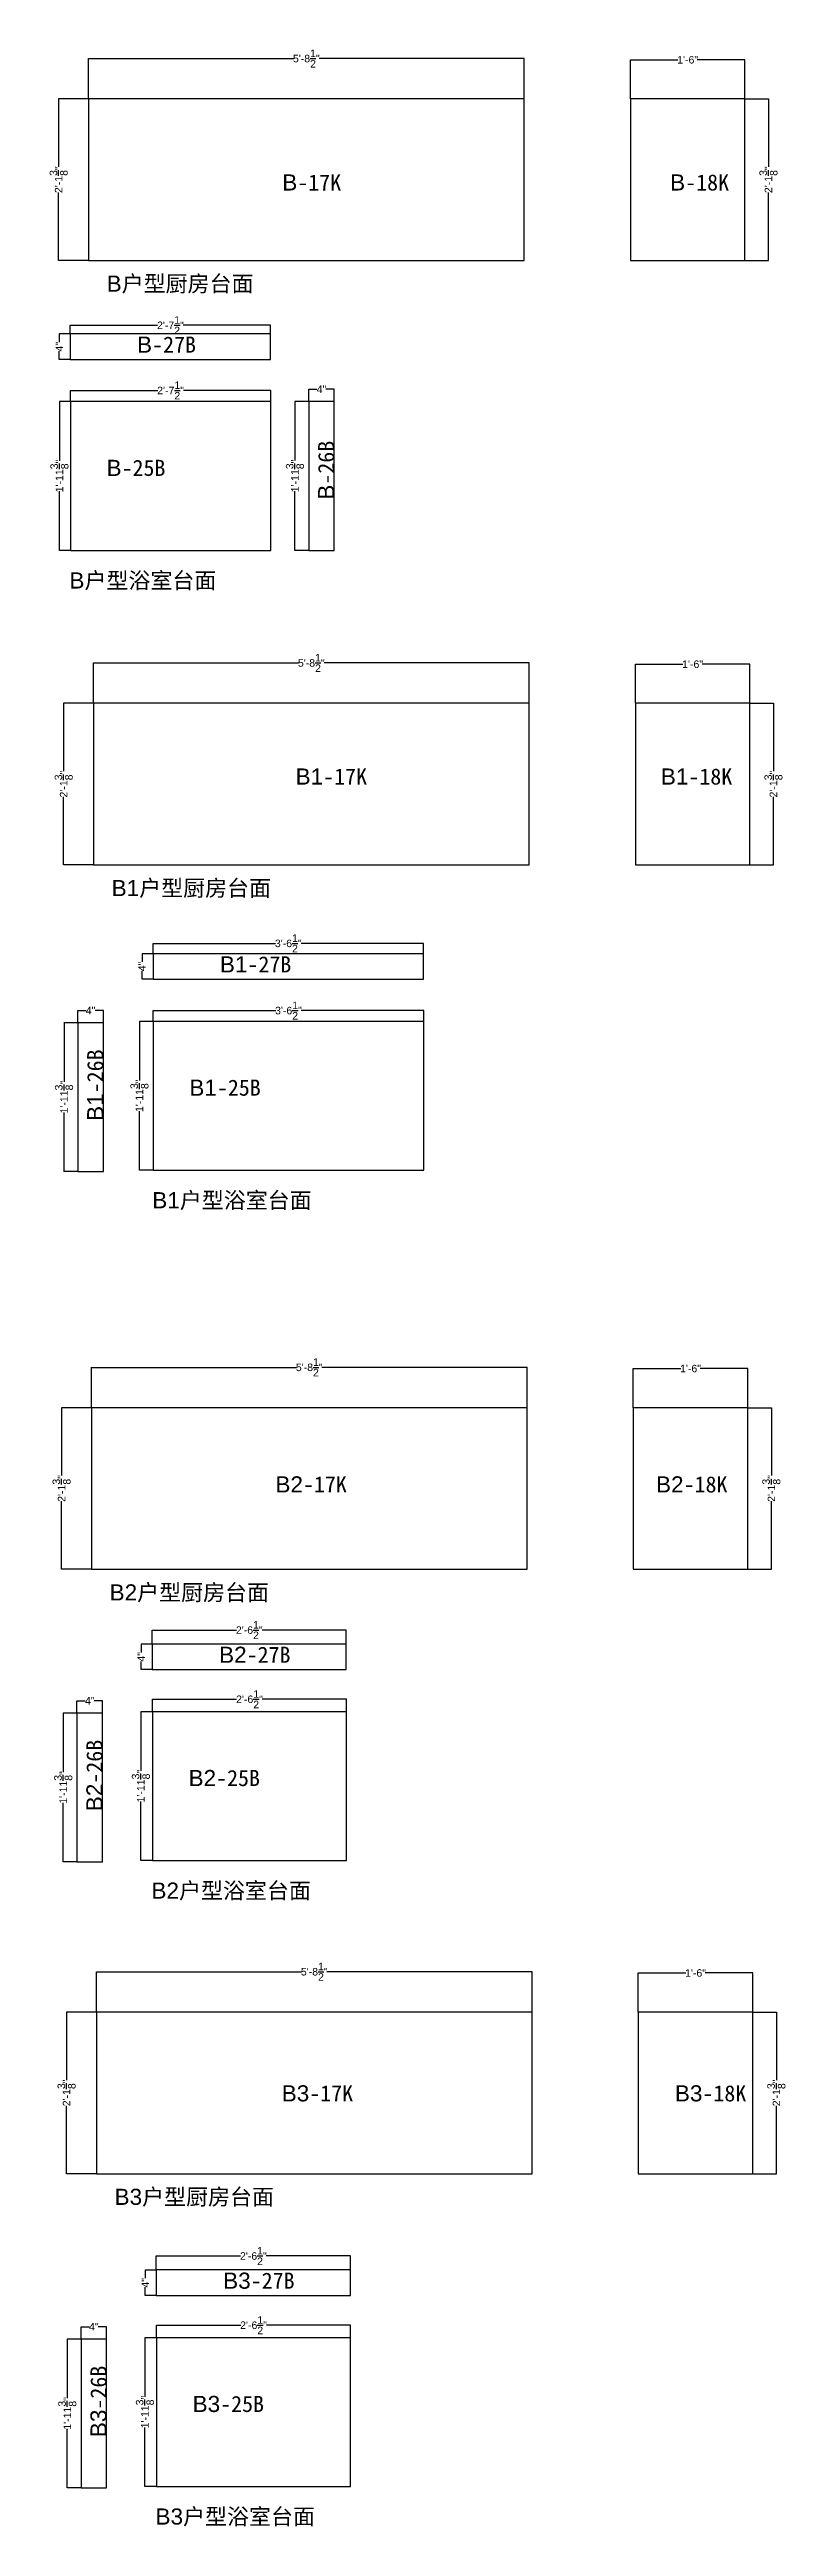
# Model space of a CAD drawing. Header units: inches. Extents: x -997106 to 39633, y -30199 to 1961.
# Drawn here: x 29230 to 32168, y -12928 to -3041 of the extents above; entities that cross this region are included whole.
import ezdxf

# ---------------------------------------------------------------- set-up
doc = ezdxf.new("R2010")
doc.units = ezdxf.units.IN
doc.header["$MEASUREMENT"] = 0
doc.layers.get('Defpoints').update_dxf_attribs({"color": 3})
doc.layers.add('编号', color=10, linetype='Continuous', plot=False)
doc.styles.get("Standard").update_dxf_attribs({"font": 'arial.ttf'})
doc.dimstyles.get("Standard").update_dxf_attribs({"dimtxt": 30, "dimasz": 1, "dimexe": 0.18, "dimexo": 0.0625, "dimgap": 0.09, "dimtad": 0, "dimtoh": 1, "dimdec": 4, "dimlfac": 0.03937, "dimzin": 0, "dimdsep": 46, "dimlunit": 4, "dimtxsty": 'Standard', "dimblk": 'ARCHTICK', "dimcen": 1, "dimadec": 0, "dimazin": 0, "dimtfac": 1, "dimtdec": 4, "dimtix": 1, "dimtofl": 0, "dimtmove": 2, "dimatfit": 3, "dimldrblk": 'ARCHTICK', "dimfxl": 1, "dimtolj": 1, "dimtzin": 0, "dimarcsym": 0})

msp = doc.modelspace()

# ---------------------------------------------------------------- texts
at = {"char_height": 64.3508622, "attachment_point": 1}
for s, insert in [('B{\\fSimSun|b0|i0|c134|p2;户型厨房台面}', (29457.8084, -3942.92955)), ('B{\\fSimSun|b0|i0|c134|p2;户型浴室台面}', (29309.17996, -5127.68598)), ('B1{\\fSimSun|b0|i0|c134|p2;户型厨房台面}', (29477.67581, -6355.57593)), ('B1{\\fSimSun|b0|i0|c134|p2;户型浴室台面}', (29639.87005, -7601.6629)), ('B2{\\fSimSun|b0|i0|c134|p2;户型厨房台面}', (29469.4939, -9167.21558)), ('B2{\\fSimSun|b0|i0|c134|p2;户型浴室台面}', (29636.65176, -10357.40803)), ('B3{\\fSimSun|b0|i0|c134|p2;户型厨房台面}', (29489.36131, -11579.86196)), ('B3{\\fSimSun|b0|i0|c134|p2;户型浴室台面}', (29652.91828, -12855.91624))]:
    msp.add_mtext(s, dxfattribs=dict(at, insert=insert))
at = {"layer": '编号', "char_height": 64.3508622, "attachment_point": 1}
for s, insert in [('B{\\fSimSun|b0|i0|c134|p2;-17K}', (30159.1372, -3538.95143)), ('B{\\fSimSun|b0|i0|c134|p2;-18K}', (31707.97838, -3538.95143)), ('B{\\fSimSun|b0|i0|c134|p2;-27B}', (29579.26146, -4186.28363)), ('B{\\fSimSun|b0|i0|c134|p2;-25B}', (29457.32941, -4678.35488)), ('B1{\\fSimSun|b0|i0|c134|p2;-17K}', (30212.27544, -5910.32189)), ('B1{\\fSimSun|b0|i0|c134|p2;-18K}', (31670.82313, -5910.32189)), ('B1{\\fSimSun|b0|i0|c134|p2;-27B}', (29909.95155, -6660.26055)), ('B1{\\fSimSun|b0|i0|c134|p2;-25B}', (29788.0195, -7152.33181)), ('B2{\\fSimSun|b0|i0|c134|p2;-17K}', (30131.66947, -8735.98948)), ('B2{\\fSimSun|b0|i0|c134|p2;-18K}', (31651.55127, -8735.98948)), ('B2{\\fSimSun|b0|i0|c134|p2;-27B}', (29906.73326, -9416.00568)), ('B2{\\fSimSun|b0|i0|c134|p2;-25B}', (29784.8012, -9908.07694)), ('B3{\\fSimSun|b0|i0|c134|p2;-17K}', (30156.83582, -11166.72972)), ('B3{\\fSimSun|b0|i0|c134|p2;-18K}', (31726.81809, -11166.72972)), ('B3{\\fSimSun|b0|i0|c134|p2;-27B}', (29922.99978, -11914.51389)), ('B3{\\fSimSun|b0|i0|c134|p2;-25B}', (29801.06773, -12406.58514))]:
    msp.add_mtext(s, dxfattribs=dict(at, insert=insert))
at = {"layer": '编号', "char_height": 64.3508622, "attachment_point": 1, "rotation": 90}
for s, insert in [('B{\\fSimSun|b0|i0|c134|p2;-26B}', (30301.87685, -4837.39196)), ('B1{\\fSimSun|b0|i0|c134|p2;-26B}', (29379.9034, -7317.02686)), ('B2{\\fSimSun|b0|i0|c134|p2;-26B}', (29376.6851, -10072.77199)), ('B3{\\fSimSun|b0|i0|c134|p2;-26B}', (29392.95163, -12571.28019))]:
    msp.add_mtext(s, dxfattribs=dict(at, insert=insert))

# ---------------------------------------------------------------- blocks, each defined once
blk = doc.blocks.new('_ArchTick')
at = {"color": 0, "linetype": 'ByBlock', "const_width": 0.15}
blk.add_lwpolyline([(-0.5, -0.5), (0.5, 0.5)], dxfattribs=at)
blk = doc.blocks.new('*D206')
at = {"color": 0, "lineweight": -2, "transparency": 16777216}
for p, q in [((29396.7, -8461.9), (29396.7, -8300.7)), ((29396.7, -8300.9), (30215.8, -8300.9)), ((31136.7, -8300.9), (30317.6, -8300.9)), ((31136.7, -8461.9), (31136.7, -8300.7))]:
    blk.add_line(p, q, dxfattribs=at)
at = {"layer": 'Defpoints', "color": 0, "transparency": 16777216}
for p in [(31136.7, -8300.9), (29396.7, -8461.9), (31136.7, -8461.9)]:
    blk.add_point(p, dxfattribs=at)
at = {"color": 0, "lineweight": -2, "transparency": 16777216, "rotation": 180}
blk.add_blockref('_ArchTick', (29396.7, -8300.9), dxfattribs=at)
at = {"color": 0, "lineweight": -2, "transparency": 16777216}
blk.add_blockref('_ArchTick', (31136.7, -8300.9), dxfattribs=at)
at = {"color": 0, "transparency": 16777216, "insert": (30266.7, -8300.9), "char_height": 30, "attachment_point": 5}
blk.add_mtext('\\A1;5\'-8{\\H1x;\\S1/2;}"', dxfattribs=at)
blk = doc.blocks.new('*D207')
at = {"color": 0, "lineweight": -2, "transparency": 16777216}
for p, q in [((29396.7, -8461.9), (29277.5, -8461.9)), ((29277.7, -8461.9), (29277.7, -8733.3)), ((29277.7, -9106.9), (29277.7, -8835.6)), ((29396.7, -9106.9), (29277.5, -9106.9))]:
    blk.add_line(p, q, dxfattribs=at)
at = {"layer": 'Defpoints', "color": 0, "transparency": 16777216}
for p in [(29396.7, -8461.9), (29277.7, -9106.9), (29396.7, -9106.9)]:
    blk.add_point(p, dxfattribs=at)
at = {"color": 0, "lineweight": -2, "transparency": 16777216}
for p, rotation in [((29277.7, -8461.9), 90), ((29277.7, -9106.9), 270)]:
    blk.add_blockref('_ArchTick', p, dxfattribs=dict(at, rotation=rotation))
at = {"color": 0, "transparency": 16777216, "insert": (29277.7, -8784.4), "char_height": 30, "attachment_point": 5, "rotation": 90}
blk.add_mtext('\\A1;2\'-1{\\H1x;\\S3/8;}"', dxfattribs=at)
blk = doc.blocks.new('*D208')
at = {"color": 0, "lineweight": -2, "transparency": 16777216}
for p, q in [((31560.8, -8461.9), (31560.8, -8305.7)), ((31560.8, -8305.8), (31750.8, -8305.8)), ((32017.8, -8305.8), (31827.9, -8305.8)), ((32017.8, -8461.9), (32017.8, -8305.7))]:
    blk.add_line(p, q, dxfattribs=at)
at = {"layer": 'Defpoints', "color": 0, "transparency": 16777216}
for p in [(32017.8, -8305.8), (31560.8, -8461.9), (32017.8, -8461.9)]:
    blk.add_point(p, dxfattribs=at)
at = {"color": 0, "lineweight": -2, "transparency": 16777216, "rotation": 180}
blk.add_blockref('_ArchTick', (31560.8, -8305.8), dxfattribs=at)
at = {"color": 0, "lineweight": -2, "transparency": 16777216}
blk.add_blockref('_ArchTick', (32017.8, -8305.8), dxfattribs=at)
at = {"color": 0, "transparency": 16777216, "insert": (31789.3, -8305.8), "char_height": 30, "attachment_point": 5}
blk.add_mtext('\\A1;1\'-6"', dxfattribs=at)
blk = doc.blocks.new('*D209')
at = {"color": 0, "lineweight": -2, "transparency": 16777216}
for p, q in [((32017.9, -8461.9), (32112.3, -8461.9)), ((32112.1, -8461.9), (32112.1, -8733.3)), ((32112.1, -9106.9), (32112.1, -8835.6)), ((32017.9, -9106.9), (32112.3, -9106.9))]:
    blk.add_line(p, q, dxfattribs=at)
at = {"layer": 'Defpoints', "color": 0, "transparency": 16777216}
for p in [(32017.8, -8461.9), (32017.8, -9106.9), (32112.1, -9106.9)]:
    blk.add_point(p, dxfattribs=at)
at = {"color": 0, "lineweight": -2, "transparency": 16777216}
for p, rotation in [((32112.1, -8461.9), 90), ((32112.1, -9106.9), 270)]:
    blk.add_blockref('_ArchTick', p, dxfattribs=dict(at, rotation=rotation))
at = {"color": 0, "transparency": 16777216, "insert": (32112.1, -8784.4), "char_height": 30, "attachment_point": 5, "rotation": 90}
blk.add_mtext('\\A1;2\'-1{\\H1x;\\S3/8;}"', dxfattribs=at)
blk = doc.blocks.new('*D246')
at = {"color": 0, "lineweight": -2, "transparency": 16777216}
for p, q in [((29416.6, -10874.5), (29416.6, -10713.4)), ((29416.6, -10713.5), (30235.7, -10713.5)), ((31156.6, -10713.5), (30337.5, -10713.5)), ((31156.6, -10874.5), (31156.6, -10713.4))]:
    blk.add_line(p, q, dxfattribs=at)
at = {"layer": 'Defpoints', "color": 0, "transparency": 16777216}
for p in [(31156.6, -10713.5), (29416.6, -10874.6), (31156.6, -10874.6)]:
    blk.add_point(p, dxfattribs=at)
at = {"color": 0, "lineweight": -2, "transparency": 16777216, "rotation": 180}
blk.add_blockref('_ArchTick', (29416.6, -10713.5), dxfattribs=at)
at = {"color": 0, "lineweight": -2, "transparency": 16777216}
blk.add_blockref('_ArchTick', (31156.6, -10713.5), dxfattribs=at)
at = {"color": 0, "transparency": 16777216, "insert": (30286.6, -10713.5), "char_height": 30, "attachment_point": 5}
blk.add_mtext('\\A1;5\'-8{\\H1x;\\S1/2;}"', dxfattribs=at)
blk = doc.blocks.new('*D247')
at = {"color": 0, "lineweight": -2, "transparency": 16777216}
for p, q in [((29416.5, -10874.6), (29297.4, -10874.6)), ((29297.6, -10874.6), (29297.6, -11146)), ((29297.6, -11519.6), (29297.6, -11248.2)), ((29416.5, -11519.6), (29297.4, -11519.6))]:
    blk.add_line(p, q, dxfattribs=at)
at = {"layer": 'Defpoints', "color": 0, "transparency": 16777216}
for p in [(29416.6, -10874.6), (29297.6, -11519.6), (29416.6, -11519.6)]:
    blk.add_point(p, dxfattribs=at)
at = {"color": 0, "lineweight": -2, "transparency": 16777216}
for p, rotation in [((29297.6, -10874.6), 90), ((29297.6, -11519.6), 270)]:
    blk.add_blockref('_ArchTick', p, dxfattribs=dict(at, rotation=rotation))
at = {"color": 0, "transparency": 16777216, "insert": (29297.6, -11197.1), "char_height": 30, "attachment_point": 5, "rotation": 90}
blk.add_mtext('\\A1;2\'-1{\\H1x;\\S3/8;}"', dxfattribs=at)
blk = doc.blocks.new('*D248')
at = {"color": 0, "lineweight": -2, "transparency": 16777216}
for p, q in [((31580.7, -10874.5), (31580.7, -10718.3)), ((31580.7, -10718.5), (31770.7, -10718.5)), ((32037.7, -10718.5), (31847.8, -10718.5)), ((32037.7, -10874.5), (32037.7, -10718.3))]:
    blk.add_line(p, q, dxfattribs=at)
at = {"layer": 'Defpoints', "color": 0, "transparency": 16777216}
for p in [(32037.7, -10718.5), (31580.7, -10874.6), (32037.7, -10874.6)]:
    blk.add_point(p, dxfattribs=at)
at = {"color": 0, "lineweight": -2, "transparency": 16777216, "rotation": 180}
blk.add_blockref('_ArchTick', (31580.7, -10718.5), dxfattribs=at)
at = {"color": 0, "lineweight": -2, "transparency": 16777216}
blk.add_blockref('_ArchTick', (32037.7, -10718.5), dxfattribs=at)
at = {"color": 0, "transparency": 16777216, "insert": (31809.2, -10718.5), "char_height": 30, "attachment_point": 5}
blk.add_mtext('\\A1;1\'-6"', dxfattribs=at)
blk = doc.blocks.new('*D249')
at = {"color": 0, "lineweight": -2, "transparency": 16777216}
for p, q in [((32037.8, -10874.6), (32132.1, -10874.6)), ((32132, -10874.6), (32132, -11146)), ((32132, -11519.6), (32132, -11248.2)), ((32037.8, -11519.6), (32132.1, -11519.6))]:
    blk.add_line(p, q, dxfattribs=at)
at = {"layer": 'Defpoints', "color": 0, "transparency": 16777216}
for p in [(32037.7, -10874.6), (32037.7, -11519.6), (32132, -11519.6)]:
    blk.add_point(p, dxfattribs=at)
at = {"color": 0, "lineweight": -2, "transparency": 16777216}
for p, rotation in [((32132, -10874.6), 90), ((32132, -11519.6), 270)]:
    blk.add_blockref('_ArchTick', p, dxfattribs=dict(at, rotation=rotation))
at = {"color": 0, "transparency": 16777216, "insert": (32132, -11197.1), "char_height": 30, "attachment_point": 5, "rotation": 90}
blk.add_mtext('\\A1;2\'-1{\\H1x;\\S3/8;}"', dxfattribs=at)
blk = doc.blocks.new('*D999')
at = {"color": 0, "lineweight": -2, "transparency": 16777216}
for p, q in [((29339.2, -9681.1), (29284.2, -9681.1)), ((29284.4, -9681.1), (29284.4, -9917)), ((29284.4, -10275.1), (29284.4, -10039.2)), ((29339.2, -10275.1), (29284.2, -10275.1))]:
    blk.add_line(p, q, dxfattribs=at)
at = {"layer": 'Defpoints', "color": 0, "transparency": 16777216}
for p in [(29339.3, -9681.1), (29284.4, -10275.1), (29339.3, -10275.1)]:
    blk.add_point(p, dxfattribs=at)
at = {"color": 0, "lineweight": -2, "transparency": 16777216}
for p, rotation in [((29284.4, -9681.1), 90), ((29284.4, -10275.1), 270)]:
    blk.add_blockref('_ArchTick', p, dxfattribs=dict(at, rotation=rotation))
at = {"color": 0, "transparency": 16777216, "insert": (29284.4, -9978.1), "char_height": 30, "attachment_point": 5, "rotation": 90}
blk.add_mtext('\\A1;1\'-11{\\H1x;\\S3/8;}"', dxfattribs=at)
blk = doc.blocks.new('*D1000')
at = {"color": 0, "lineweight": -2, "transparency": 16777216}
for p, q in [((29339.3, -9681), (29339.3, -9631.8)), ((29339.3, -9632), (29372.4, -9632)), ((29441.3, -9632), (29408.2, -9632)), ((29441.3, -9681), (29441.3, -9631.8))]:
    blk.add_line(p, q, dxfattribs=at)
at = {"layer": 'Defpoints', "color": 0, "transparency": 16777216}
for p in [(29339.3, -9681.1), (29441.3, -9632), (29441.3, -9681.1)]:
    blk.add_point(p, dxfattribs=at)
at = {"color": 0, "lineweight": -2, "transparency": 16777216, "rotation": 180}
blk.add_blockref('_ArchTick', (29339.3, -9632), dxfattribs=at)
at = {"color": 0, "lineweight": -2, "transparency": 16777216}
blk.add_blockref('_ArchTick', (29441.3, -9632), dxfattribs=at)
at = {"color": 0, "transparency": 16777216, "insert": (29390.3, -9632), "char_height": 30, "attachment_point": 5}
blk.add_mtext('\\A1;4"', dxfattribs=at)
blk = doc.blocks.new('*D982')
at = {"color": 0, "lineweight": -2, "transparency": 16777216}
for p, q in [((29639.7, -9405.6), (29595.7, -9405.6)), ((29595.8, -9405.6), (29595.8, -9438.6)), ((29595.8, -9507.6), (29595.8, -9474.5)), ((29639.7, -9507.6), (29595.7, -9507.6))]:
    blk.add_line(p, q, dxfattribs=at)
at = {"layer": 'Defpoints', "color": 0, "transparency": 16777216}
for p in [(29639.7, -9405.6), (29595.8, -9507.6), (29639.7, -9507.6)]:
    blk.add_point(p, dxfattribs=at)
at = {"color": 0, "lineweight": -2, "transparency": 16777216}
for p, rotation in [((29595.8, -9405.6), 90), ((29595.8, -9507.6), 270)]:
    blk.add_blockref('_ArchTick', p, dxfattribs=dict(at, rotation=rotation))
at = {"color": 0, "transparency": 16777216, "insert": (29595.8, -9456.6), "char_height": 30, "attachment_point": 5, "rotation": 90}
blk.add_mtext('\\A1;4"', dxfattribs=at)
blk = doc.blocks.new('*D1001')
at = {"color": 0, "lineweight": -2, "transparency": 16777216}
for p, q in [((29639.7, -9403.8), (29639.7, -9349.5)), ((29639.7, -9349.6), (29976.1, -9349.6)), ((30414.7, -9349.6), (30078.4, -9349.6)), ((30414.7, -9405.5), (30414.7, -9349.5))]:
    blk.add_line(p, q, dxfattribs=at)
at = {"layer": 'Defpoints', "color": 0, "transparency": 16777216}
for p in [(30414.7, -9349.6), (29639.7, -9403.9), (30414.7, -9405.6)]:
    blk.add_point(p, dxfattribs=at)
at = {"color": 0, "lineweight": -2, "transparency": 16777216, "rotation": 180}
blk.add_blockref('_ArchTick', (29639.7, -9349.6), dxfattribs=at)
at = {"color": 0, "lineweight": -2, "transparency": 16777216}
blk.add_blockref('_ArchTick', (30414.7, -9349.6), dxfattribs=at)
at = {"color": 0, "transparency": 16777216, "insert": (30027.2, -9349.6), "char_height": 30, "attachment_point": 5}
blk.add_mtext('\\A1;2\'-6{\\H1x;\\S1/2;}"', dxfattribs=at)
blk = doc.blocks.new('*D1002')
at = {"color": 0, "lineweight": -2, "transparency": 16777216}
for p, q in [((29640.5, -9675.6), (29640.5, -9625.7)), ((29640.5, -9625.9), (29976.8, -9625.9)), ((30415.5, -9625.9), (30079.1, -9625.9)), ((30415.5, -9675.6), (30415.5, -9625.7))]:
    blk.add_line(p, q, dxfattribs=at)
at = {"layer": 'Defpoints', "color": 0, "transparency": 16777216}
for p in [(29640.5, -9675.7), (30415.5, -9625.9), (30415.5, -9675.7)]:
    blk.add_point(p, dxfattribs=at)
at = {"color": 0, "lineweight": -2, "transparency": 16777216, "rotation": 180}
blk.add_blockref('_ArchTick', (29640.5, -9625.9), dxfattribs=at)
at = {"color": 0, "lineweight": -2, "transparency": 16777216}
blk.add_blockref('_ArchTick', (30415.5, -9625.9), dxfattribs=at)
at = {"color": 0, "transparency": 16777216, "insert": (30028, -9625.9), "char_height": 30, "attachment_point": 5}
blk.add_mtext('\\A1;2\'-6{\\H1x;\\S1/2;}"', dxfattribs=at)
blk = doc.blocks.new('*D1003')
at = {"color": 0, "lineweight": -2, "transparency": 16777216}
for p, q in [((29640.4, -9675.7), (29594.1, -9675.7)), ((29594.3, -9675.7), (29594.3, -9911.6)), ((29594.3, -10269.7), (29594.3, -10033.8)), ((29640.4, -10269.7), (29594.1, -10269.7))]:
    blk.add_line(p, q, dxfattribs=at)
at = {"layer": 'Defpoints', "color": 0, "transparency": 16777216}
for p in [(29640.5, -9675.7), (29594.3, -10269.7), (29640.5, -10269.7)]:
    blk.add_point(p, dxfattribs=at)
at = {"color": 0, "lineweight": -2, "transparency": 16777216}
for p, rotation in [((29594.3, -9675.7), 90), ((29594.3, -10269.7), 270)]:
    blk.add_blockref('_ArchTick', p, dxfattribs=dict(at, rotation=rotation))
at = {"color": 0, "transparency": 16777216, "insert": (29594.3, -9972.7), "char_height": 30, "attachment_point": 5, "rotation": 90}
blk.add_mtext('\\A1;1\'-11{\\H1x;\\S3/8;}"', dxfattribs=at)
blk = doc.blocks.new('*D1023')
at = {"color": 0, "lineweight": -2, "transparency": 16777216}
for p, q in [((29355.5, -12179.6), (29300.4, -12179.6)), ((29300.6, -12179.6), (29300.6, -12415.5)), ((29300.6, -12773.6), (29300.6, -12537.7)), ((29355.5, -12773.6), (29300.4, -12773.6))]:
    blk.add_line(p, q, dxfattribs=at)
at = {"layer": 'Defpoints', "color": 0, "transparency": 16777216}
for p in [(29355.6, -12179.6), (29300.6, -12773.6), (29355.6, -12773.6)]:
    blk.add_point(p, dxfattribs=at)
at = {"color": 0, "lineweight": -2, "transparency": 16777216}
for p, rotation in [((29300.6, -12179.6), 90), ((29300.6, -12773.6), 270)]:
    blk.add_blockref('_ArchTick', p, dxfattribs=dict(at, rotation=rotation))
at = {"color": 0, "transparency": 16777216, "insert": (29300.6, -12476.6), "char_height": 30, "attachment_point": 5, "rotation": 90}
blk.add_mtext('\\A1;1\'-11{\\H1x;\\S3/8;}"', dxfattribs=at)
blk = doc.blocks.new('*D1024')
at = {"color": 0, "lineweight": -2, "transparency": 16777216}
for p, q in [((29355.6, -12179.5), (29355.6, -12130.3)), ((29355.6, -12130.5), (29388.6, -12130.5)), ((29457.6, -12130.5), (29424.5, -12130.5)), ((29457.6, -12179.5), (29457.6, -12130.3))]:
    blk.add_line(p, q, dxfattribs=at)
at = {"layer": 'Defpoints', "color": 0, "transparency": 16777216}
for p in [(29457.6, -12130.5), (29355.6, -12179.6), (29457.6, -12179.6)]:
    blk.add_point(p, dxfattribs=at)
at = {"color": 0, "lineweight": -2, "transparency": 16777216, "rotation": 180}
blk.add_blockref('_ArchTick', (29355.6, -12130.5), dxfattribs=at)
at = {"color": 0, "lineweight": -2, "transparency": 16777216}
blk.add_blockref('_ArchTick', (29457.6, -12130.5), dxfattribs=at)
at = {"color": 0, "transparency": 16777216, "insert": (29406.6, -12130.5), "char_height": 30, "attachment_point": 5}
blk.add_mtext('\\A1;4"', dxfattribs=at)
blk = doc.blocks.new('*D1006')
at = {"color": 0, "lineweight": -2, "transparency": 16777216}
for p, q in [((29655.9, -11904.1), (29611.9, -11904.1)), ((29612.1, -11904.1), (29612.1, -11937.1)), ((29655.9, -12006.1), (29611.9, -12006.1)), ((29612.1, -12006.1), (29612.1, -11973))]:
    blk.add_line(p, q, dxfattribs=at)
at = {"layer": 'Defpoints', "color": 0, "transparency": 16777216}
for p in [(29656, -11904.1), (29612.1, -12006.1), (29656, -12006.1)]:
    blk.add_point(p, dxfattribs=at)
at = {"color": 0, "lineweight": -2, "transparency": 16777216}
for p, rotation in [((29612.1, -11904.1), 90), ((29612.1, -12006.1), 270)]:
    blk.add_blockref('_ArchTick', p, dxfattribs=dict(at, rotation=rotation))
at = {"color": 0, "transparency": 16777216, "insert": (29612.1, -11955.1), "char_height": 30, "attachment_point": 5, "rotation": 90}
blk.add_mtext('\\A1;4"', dxfattribs=at)
blk = doc.blocks.new('*D1025')
at = {"color": 0, "lineweight": -2, "transparency": 16777216}
for p, q in [((29656, -11902.3), (29656, -11848)), ((29656, -11848.2), (29992.3, -11848.2)), ((30431, -11848.2), (30094.6, -11848.2)), ((30431, -11904), (30431, -11848))]:
    blk.add_line(p, q, dxfattribs=at)
at = {"layer": 'Defpoints', "color": 0, "transparency": 16777216}
for p in [(30431, -11848.2), (29656, -11902.4), (30431, -11904.1)]:
    blk.add_point(p, dxfattribs=at)
at = {"color": 0, "lineweight": -2, "transparency": 16777216, "rotation": 180}
blk.add_blockref('_ArchTick', (29656, -11848.2), dxfattribs=at)
at = {"color": 0, "lineweight": -2, "transparency": 16777216}
blk.add_blockref('_ArchTick', (30431, -11848.2), dxfattribs=at)
at = {"color": 0, "transparency": 16777216, "insert": (30043.5, -11848.2), "char_height": 30, "attachment_point": 5}
blk.add_mtext('\\A1;2\'-6{\\H1x;\\S1/2;}"', dxfattribs=at)
blk = doc.blocks.new('*D1026')
at = {"color": 0, "lineweight": -2, "transparency": 16777216}
for p, q in [((29656.7, -12174.1), (29656.7, -12124.2)), ((29656.7, -12124.4), (29993.1, -12124.4)), ((30431.7, -12124.4), (30095.4, -12124.4)), ((30431.7, -12174.1), (30431.7, -12124.2))]:
    blk.add_line(p, q, dxfattribs=at)
at = {"layer": 'Defpoints', "color": 0, "transparency": 16777216}
for p in [(30431.7, -12124.4), (29656.7, -12174.2), (30431.7, -12174.2)]:
    blk.add_point(p, dxfattribs=at)
at = {"color": 0, "lineweight": -2, "transparency": 16777216, "rotation": 180}
blk.add_blockref('_ArchTick', (29656.7, -12124.4), dxfattribs=at)
at = {"color": 0, "lineweight": -2, "transparency": 16777216}
blk.add_blockref('_ArchTick', (30431.7, -12124.4), dxfattribs=at)
at = {"color": 0, "transparency": 16777216, "insert": (30044.2, -12124.4), "char_height": 30, "attachment_point": 5}
blk.add_mtext('\\A1;2\'-6{\\H1x;\\S1/2;}"', dxfattribs=at)
blk = doc.blocks.new('*D1027')
at = {"color": 0, "lineweight": -2, "transparency": 16777216}
for p, q in [((29656.7, -12174.2), (29610.3, -12174.2)), ((29610.5, -12174.2), (29610.5, -12410.1)), ((29610.5, -12768.2), (29610.5, -12532.3)), ((29656.7, -12768.2), (29610.3, -12768.2))]:
    blk.add_line(p, q, dxfattribs=at)
at = {"layer": 'Defpoints', "color": 0, "transparency": 16777216}
for p in [(29656.7, -12174.2), (29610.5, -12768.2), (29656.7, -12768.2)]:
    blk.add_point(p, dxfattribs=at)
at = {"color": 0, "lineweight": -2, "transparency": 16777216}
for p, rotation in [((29610.5, -12174.2), 90), ((29610.5, -12768.2), 270)]:
    blk.add_blockref('_ArchTick', p, dxfattribs=dict(at, rotation=rotation))
at = {"color": 0, "transparency": 16777216, "insert": (29610.5, -12471.2), "char_height": 30, "attachment_point": 5, "rotation": 90}
blk.add_mtext('\\A1;1\'-11{\\H1x;\\S3/8;}"', dxfattribs=at)
blk = doc.blocks.new('*D118')
at = {"color": 0, "lineweight": -2, "transparency": 16777216}
for p, q in [((29385, -3237.6), (29385, -3076.4)), ((29385, -3076.6), (30204.1, -3076.6)), ((31125, -3076.6), (30305.9, -3076.6)), ((31125, -3237.6), (31125, -3076.4))]:
    blk.add_line(p, q, dxfattribs=at)
at = {"layer": 'Defpoints', "color": 0, "transparency": 16777216}
for p in [(31125, -3076.6), (29385, -3237.7), (31125, -3237.7)]:
    blk.add_point(p, dxfattribs=at)
at = {"color": 0, "lineweight": -2, "transparency": 16777216, "rotation": 180}
blk.add_blockref('_ArchTick', (29385, -3076.6), dxfattribs=at)
at = {"color": 0, "lineweight": -2, "transparency": 16777216}
blk.add_blockref('_ArchTick', (31125, -3076.6), dxfattribs=at)
at = {"color": 0, "transparency": 16777216, "insert": (30255, -3076.6), "char_height": 30, "attachment_point": 5}
blk.add_mtext('\\A1;5\'-8{\\H1x;\\S1/2;}"', dxfattribs=at)
blk = doc.blocks.new('*D119')
at = {"color": 0, "lineweight": -2, "transparency": 16777216}
for p, q in [((29385, -3237.7), (29265.9, -3237.7)), ((29266, -3237.7), (29266, -3509.1)), ((29266, -3882.7), (29266, -3611.3)), ((29385, -3882.7), (29265.9, -3882.7))]:
    blk.add_line(p, q, dxfattribs=at)
at = {"layer": 'Defpoints', "color": 0, "transparency": 16777216}
for p in [(29385, -3237.7), (29266, -3882.7), (29385, -3882.7)]:
    blk.add_point(p, dxfattribs=at)
at = {"color": 0, "lineweight": -2, "transparency": 16777216}
for p, rotation in [((29266, -3237.7), 90), ((29266, -3882.7), 270)]:
    blk.add_blockref('_ArchTick', p, dxfattribs=dict(at, rotation=rotation))
at = {"color": 0, "transparency": 16777216, "insert": (29266, -3560.2), "char_height": 30, "attachment_point": 5, "rotation": 90}
blk.add_mtext('\\A1;2\'-1{\\H1x;\\S3/8;}"', dxfattribs=at)
blk = doc.blocks.new('*D120')
at = {"color": 0, "lineweight": -2, "transparency": 16777216}
for p, q in [((31549.2, -3237.6), (31549.2, -3081.4)), ((31549.2, -3081.6), (31739.1, -3081.6)), ((32006.2, -3081.6), (31816.2, -3081.6)), ((32006.2, -3237.6), (32006.2, -3081.4))]:
    blk.add_line(p, q, dxfattribs=at)
at = {"layer": 'Defpoints', "color": 0, "transparency": 16777216}
for p in [(32006.2, -3081.6), (31549.2, -3237.7), (32006.2, -3237.7)]:
    blk.add_point(p, dxfattribs=at)
at = {"color": 0, "lineweight": -2, "transparency": 16777216, "rotation": 180}
blk.add_blockref('_ArchTick', (31549.2, -3081.6), dxfattribs=at)
at = {"color": 0, "lineweight": -2, "transparency": 16777216}
blk.add_blockref('_ArchTick', (32006.2, -3081.6), dxfattribs=at)
at = {"color": 0, "transparency": 16777216, "insert": (31777.7, -3081.6), "char_height": 30, "attachment_point": 5}
blk.add_mtext('\\A1;1\'-6"', dxfattribs=at)
blk = doc.blocks.new('*D121')
at = {"color": 0, "lineweight": -2, "transparency": 16777216}
for p, q in [((32006.2, -3237.7), (32100.6, -3237.7)), ((32100.4, -3237.7), (32100.4, -3509.1)), ((32100.4, -3882.7), (32100.4, -3611.3)), ((32006.2, -3882.7), (32100.6, -3882.7))]:
    blk.add_line(p, q, dxfattribs=at)
at = {"layer": 'Defpoints', "color": 0, "transparency": 16777216}
for p in [(32006.2, -3237.7), (32006.2, -3882.7), (32100.4, -3882.7)]:
    blk.add_point(p, dxfattribs=at)
at = {"color": 0, "lineweight": -2, "transparency": 16777216}
for p, rotation in [((32100.4, -3237.7), 90), ((32100.4, -3882.7), 270)]:
    blk.add_blockref('_ArchTick', p, dxfattribs=dict(at, rotation=rotation))
at = {"color": 0, "transparency": 16777216, "insert": (32100.4, -3560.2), "char_height": 30, "attachment_point": 5, "rotation": 90}
blk.add_mtext('\\A1;2\'-1{\\H1x;\\S3/8;}"', dxfattribs=at)
blk = doc.blocks.new('*D162')
at = {"color": 0, "lineweight": -2, "transparency": 16777216}
for p, q in [((29404.9, -5650.2), (29404.9, -5489.1)), ((29404.9, -5489.2), (30224, -5489.2)), ((31144.9, -5489.2), (30325.8, -5489.2)), ((31144.9, -5650.2), (31144.9, -5489.1))]:
    blk.add_line(p, q, dxfattribs=at)
at = {"layer": 'Defpoints', "color": 0, "transparency": 16777216}
for p in [(31144.9, -5489.2), (29404.9, -5650.3), (31144.9, -5650.3)]:
    blk.add_point(p, dxfattribs=at)
at = {"color": 0, "lineweight": -2, "transparency": 16777216, "rotation": 180}
blk.add_blockref('_ArchTick', (29404.9, -5489.2), dxfattribs=at)
at = {"color": 0, "lineweight": -2, "transparency": 16777216}
blk.add_blockref('_ArchTick', (31144.9, -5489.2), dxfattribs=at)
at = {"color": 0, "transparency": 16777216, "insert": (30274.9, -5489.2), "char_height": 30, "attachment_point": 5}
blk.add_mtext('\\A1;5\'-8{\\H1x;\\S1/2;}"', dxfattribs=at)
blk = doc.blocks.new('*D163')
at = {"color": 0, "lineweight": -2, "transparency": 16777216}
for p, q in [((29404.8, -5650.3), (29285.7, -5650.3)), ((29285.9, -5650.3), (29285.9, -5921.7)), ((29285.9, -6295.3), (29285.9, -6023.9)), ((29404.8, -6295.3), (29285.7, -6295.3))]:
    blk.add_line(p, q, dxfattribs=at)
at = {"layer": 'Defpoints', "color": 0, "transparency": 16777216}
for p in [(29404.9, -5650.3), (29285.9, -6295.3), (29404.9, -6295.3)]:
    blk.add_point(p, dxfattribs=at)
at = {"color": 0, "lineweight": -2, "transparency": 16777216}
for p, rotation in [((29285.9, -5650.3), 90), ((29285.9, -6295.3), 270)]:
    blk.add_blockref('_ArchTick', p, dxfattribs=dict(at, rotation=rotation))
at = {"color": 0, "transparency": 16777216, "insert": (29285.9, -5972.8), "char_height": 30, "attachment_point": 5, "rotation": 90}
blk.add_mtext('\\A1;2\'-1{\\H1x;\\S3/8;}"', dxfattribs=at)
blk = doc.blocks.new('*D164')
at = {"color": 0, "lineweight": -2, "transparency": 16777216}
for p, q in [((31569, -5650.2), (31569, -5494)), ((31569, -5494.2), (31759, -5494.2)), ((32026, -5494.2), (31836.1, -5494.2)), ((32026, -5650.2), (32026, -5494))]:
    blk.add_line(p, q, dxfattribs=at)
at = {"layer": 'Defpoints', "color": 0, "transparency": 16777216}
for p in [(32026, -5494.2), (31569, -5650.3), (32026, -5650.3)]:
    blk.add_point(p, dxfattribs=at)
at = {"color": 0, "lineweight": -2, "transparency": 16777216, "rotation": 180}
blk.add_blockref('_ArchTick', (31569, -5494.2), dxfattribs=at)
at = {"color": 0, "lineweight": -2, "transparency": 16777216}
blk.add_blockref('_ArchTick', (32026, -5494.2), dxfattribs=at)
at = {"color": 0, "transparency": 16777216, "insert": (31797.5, -5494.2), "char_height": 30, "attachment_point": 5}
blk.add_mtext('\\A1;1\'-6"', dxfattribs=at)
blk = doc.blocks.new('*D165')
at = {"color": 0, "lineweight": -2, "transparency": 16777216}
for p, q in [((32026.1, -5650.3), (32120.5, -5650.3)), ((32120.3, -5650.3), (32120.3, -5921.7)), ((32120.3, -6295.3), (32120.3, -6023.9)), ((32026.1, -6295.3), (32120.5, -6295.3))]:
    blk.add_line(p, q, dxfattribs=at)
at = {"layer": 'Defpoints', "color": 0, "transparency": 16777216}
for p in [(32026, -5650.3), (32026, -6295.3), (32120.3, -6295.3)]:
    blk.add_point(p, dxfattribs=at)
at = {"color": 0, "lineweight": -2, "transparency": 16777216}
for p, rotation in [((32120.3, -5650.3), 90), ((32120.3, -6295.3), 270)]:
    blk.add_blockref('_ArchTick', p, dxfattribs=dict(at, rotation=rotation))
at = {"color": 0, "transparency": 16777216, "insert": (32120.3, -5972.8), "char_height": 30, "attachment_point": 5, "rotation": 90}
blk.add_mtext('\\A1;2\'-1{\\H1x;\\S3/8;}"', dxfattribs=at)
blk = doc.blocks.new('*D843')
at = {"color": 0, "lineweight": -2, "transparency": 16777216}
for p, q in [((29342.5, -6925.4), (29287.4, -6925.4)), ((29287.6, -6925.4), (29287.6, -7161.3)), ((29287.6, -7519.4), (29287.6, -7283.5)), ((29342.5, -7519.4), (29287.4, -7519.4))]:
    blk.add_line(p, q, dxfattribs=at)
at = {"layer": 'Defpoints', "color": 0, "transparency": 16777216}
for p in [(29342.5, -6925.4), (29287.6, -7519.4), (29342.5, -7519.4)]:
    blk.add_point(p, dxfattribs=at)
at = {"color": 0, "lineweight": -2, "transparency": 16777216}
for p, rotation in [((29287.6, -6925.4), 90), ((29287.6, -7519.4), 270)]:
    blk.add_blockref('_ArchTick', p, dxfattribs=dict(at, rotation=rotation))
at = {"color": 0, "transparency": 16777216, "insert": (29287.6, -7222.4), "char_height": 30, "attachment_point": 5, "rotation": 90}
blk.add_mtext('\\A1;1\'-11{\\H1x;\\S3/8;}"', dxfattribs=at)
blk = doc.blocks.new('*D844')
at = {"color": 0, "lineweight": -2, "transparency": 16777216}
for p, q in [((29342.5, -6925.3), (29342.5, -6876.1)), ((29342.5, -6876.3), (29375.6, -6876.3)), ((29444.5, -6876.3), (29411.5, -6876.3)), ((29444.5, -6925.3), (29444.5, -6876.1))]:
    blk.add_line(p, q, dxfattribs=at)
at = {"layer": 'Defpoints', "color": 0, "transparency": 16777216}
for p in [(29444.5, -6876.3), (29342.5, -6925.4), (29444.5, -6925.4)]:
    blk.add_point(p, dxfattribs=at)
at = {"color": 0, "lineweight": -2, "transparency": 16777216, "rotation": 180}
blk.add_blockref('_ArchTick', (29342.5, -6876.3), dxfattribs=at)
at = {"color": 0, "lineweight": -2, "transparency": 16777216}
blk.add_blockref('_ArchTick', (29444.5, -6876.3), dxfattribs=at)
at = {"color": 0, "transparency": 16777216, "insert": (29393.5, -6876.3), "char_height": 30, "attachment_point": 5}
blk.add_mtext('\\A1;4"', dxfattribs=at)
blk = doc.blocks.new('*D842')
at = {"color": 0, "lineweight": -2, "transparency": 16777216}
for p, q in [((29642.9, -6649.8), (29598.9, -6649.8)), ((29599.1, -6649.8), (29599.1, -6682.9)), ((29599.1, -6751.8), (29599.1, -6718.7)), ((29642.9, -6751.8), (29598.9, -6751.8))]:
    blk.add_line(p, q, dxfattribs=at)
at = {"layer": 'Defpoints', "color": 0, "transparency": 16777216}
for p in [(29642.9, -6649.8), (29599.1, -6751.8), (29642.9, -6751.8)]:
    blk.add_point(p, dxfattribs=at)
at = {"color": 0, "lineweight": -2, "transparency": 16777216}
for p, rotation in [((29599.1, -6649.8), 90), ((29599.1, -6751.8), 270)]:
    blk.add_blockref('_ArchTick', p, dxfattribs=dict(at, rotation=rotation))
at = {"color": 0, "transparency": 16777216, "insert": (29599.1, -6700.8), "char_height": 30, "attachment_point": 5, "rotation": 90}
blk.add_mtext('\\A1;4"', dxfattribs=at)
blk = doc.blocks.new('*D845')
at = {"color": 0, "lineweight": -2, "transparency": 16777216}
for p, q in [((29643.7, -6919.9), (29643.7, -6876.5)), ((29643.7, -6876.7), (30132.8, -6876.7)), ((30723.7, -6876.7), (30234.6, -6876.7)), ((30723.7, -6919.9), (30723.7, -6876.5))]:
    blk.add_line(p, q, dxfattribs=at)
at = {"layer": 'Defpoints', "color": 0, "transparency": 16777216}
for p in [(29643.7, -6919.9), (30723.7, -6876.7), (30723.7, -6919.9)]:
    blk.add_point(p, dxfattribs=at)
at = {"color": 0, "lineweight": -2, "transparency": 16777216, "rotation": 180}
blk.add_blockref('_ArchTick', (29643.7, -6876.7), dxfattribs=at)
at = {"color": 0, "lineweight": -2, "transparency": 16777216}
blk.add_blockref('_ArchTick', (30723.7, -6876.7), dxfattribs=at)
at = {"color": 0, "transparency": 16777216, "insert": (30183.7, -6876.7), "char_height": 30, "attachment_point": 5}
blk.add_mtext('\\A1;3\'-6{\\H1x;\\S1/2;}"', dxfattribs=at)
blk = doc.blocks.new('*D846')
at = {"color": 0, "lineweight": -2, "transparency": 16777216}
for p, q in [((29642.9, -6649.8), (29642.9, -6608.4)), ((29642.9, -6608.6), (30132.1, -6608.6)), ((30722.9, -6608.6), (30233.8, -6608.6)), ((30722.9, -6649.8), (30722.9, -6608.4))]:
    blk.add_line(p, q, dxfattribs=at)
at = {"layer": 'Defpoints', "color": 0, "transparency": 16777216}
for p in [(30722.9, -6608.6), (29642.9, -6649.8), (30722.9, -6649.8)]:
    blk.add_point(p, dxfattribs=at)
at = {"color": 0, "lineweight": -2, "transparency": 16777216, "rotation": 180}
blk.add_blockref('_ArchTick', (29642.9, -6608.6), dxfattribs=at)
at = {"color": 0, "lineweight": -2, "transparency": 16777216}
blk.add_blockref('_ArchTick', (30722.9, -6608.6), dxfattribs=at)
at = {"color": 0, "transparency": 16777216, "insert": (30182.9, -6608.6), "char_height": 30, "attachment_point": 5}
blk.add_mtext('\\A1;3\'-6{\\H1x;\\S1/2;}"', dxfattribs=at)
blk = doc.blocks.new('*D847')
at = {"color": 0, "lineweight": -2, "transparency": 16777216}
for p, q in [((29643.6, -6919.9), (29588.5, -6919.9)), ((29588.7, -6919.9), (29588.7, -7155.9)), ((29588.7, -7513.9), (29588.7, -7278)), ((29643.6, -7513.9), (29588.5, -7513.9))]:
    blk.add_line(p, q, dxfattribs=at)
at = {"layer": 'Defpoints', "color": 0, "transparency": 16777216}
for p in [(29643.7, -6919.9), (29588.7, -7513.9), (29643.7, -7513.9)]:
    blk.add_point(p, dxfattribs=at)
at = {"color": 0, "lineweight": -2, "transparency": 16777216}
for p, rotation in [((29588.7, -6919.9), 90), ((29588.7, -7513.9), 270)]:
    blk.add_blockref('_ArchTick', p, dxfattribs=dict(at, rotation=rotation))
at = {"color": 0, "transparency": 16777216, "insert": (29588.7, -7216.9), "char_height": 30, "attachment_point": 5, "rotation": 90}
blk.add_mtext('\\A1;1\'-11{\\H1x;\\S3/8;}"', dxfattribs=at)
blk = doc.blocks.new('*D1220')
at = {"color": 0, "lineweight": -2, "transparency": 16777216}
for p, q in [((30264.4, -4445.7), (30209.4, -4445.7)), ((30209.5, -4445.7), (30209.5, -4681.6)), ((30209.5, -5039.7), (30209.5, -4803.8)), ((30264.4, -5039.7), (30209.4, -5039.7))]:
    blk.add_line(p, q, dxfattribs=at)
at = {"layer": 'Defpoints', "color": 0, "transparency": 16777216}
for p in [(30264.5, -4445.7), (30209.5, -5039.7), (30264.5, -5039.7)]:
    blk.add_point(p, dxfattribs=at)
at = {"color": 0, "lineweight": -2, "transparency": 16777216}
for p, rotation in [((30209.5, -4445.7), 90), ((30209.5, -5039.7), 270)]:
    blk.add_blockref('_ArchTick', p, dxfattribs=dict(at, rotation=rotation))
at = {"color": 0, "transparency": 16777216, "insert": (30209.5, -4742.7), "char_height": 30, "attachment_point": 5, "rotation": 90}
blk.add_mtext('\\A1;1\'-11{\\H1x;\\S3/8;}"', dxfattribs=at)
blk = doc.blocks.new('*D1221')
at = {"color": 0, "lineweight": -2, "transparency": 16777216}
for p, q in [((30264.5, -4445.7), (30264.5, -4396.4)), ((30264.5, -4396.6), (30297.6, -4396.6)), ((30366.5, -4396.6), (30333.4, -4396.6)), ((30366.5, -4445.7), (30366.5, -4396.4))]:
    blk.add_line(p, q, dxfattribs=at)
at = {"layer": 'Defpoints', "color": 0, "transparency": 16777216}
for p in [(30264.5, -4445.7), (30366.5, -4396.6), (30366.5, -4445.7)]:
    blk.add_point(p, dxfattribs=at)
at = {"color": 0, "lineweight": -2, "transparency": 16777216, "rotation": 180}
blk.add_blockref('_ArchTick', (30264.5, -4396.6), dxfattribs=at)
at = {"color": 0, "lineweight": -2, "transparency": 16777216}
blk.add_blockref('_ArchTick', (30366.5, -4396.6), dxfattribs=at)
at = {"color": 0, "transparency": 16777216, "insert": (30315.5, -4396.6), "char_height": 30, "attachment_point": 5}
blk.add_mtext('\\A1;4"', dxfattribs=at)
blk = doc.blocks.new('*D1222')
at = {"color": 0, "lineweight": -2, "transparency": 16777216}
for p, q in [((29313, -4445.9), (29313, -4401.2)), ((29313, -4401.4), (29661.8, -4401.4)), ((30113, -4401.4), (29764.1, -4401.4)), ((30113, -4445.9), (30113, -4401.2))]:
    blk.add_line(p, q, dxfattribs=at)
at = {"layer": 'Defpoints', "color": 0, "transparency": 16777216}
for p in [(29313, -4446), (30113, -4401.4), (30113, -4446)]:
    blk.add_point(p, dxfattribs=at)
at = {"color": 0, "lineweight": -2, "transparency": 16777216, "rotation": 180}
blk.add_blockref('_ArchTick', (29313, -4401.4), dxfattribs=at)
at = {"color": 0, "lineweight": -2, "transparency": 16777216}
blk.add_blockref('_ArchTick', (30113, -4401.4), dxfattribs=at)
at = {"color": 0, "transparency": 16777216, "insert": (29713, -4401.4), "char_height": 30, "attachment_point": 5}
blk.add_mtext('\\A1;2\'-7{\\H1x;\\S1/2;}"', dxfattribs=at)
blk = doc.blocks.new('*D1223')
at = {"color": 0, "lineweight": -2, "transparency": 16777216}
for p, q in [((29312.9, -4446), (29269, -4446)), ((29269.2, -4446), (29269.2, -4681.9)), ((29269.2, -5040), (29269.2, -4804.1)), ((29312.9, -5040), (29269, -5040))]:
    blk.add_line(p, q, dxfattribs=at)
at = {"layer": 'Defpoints', "color": 0, "transparency": 16777216}
for p in [(29313, -4446), (29269.2, -5040), (29313, -5040)]:
    blk.add_point(p, dxfattribs=at)
at = {"color": 0, "lineweight": -2, "transparency": 16777216}
for p, rotation in [((29269.2, -4446), 90), ((29269.2, -5040), 270)]:
    blk.add_blockref('_ArchTick', p, dxfattribs=dict(at, rotation=rotation))
at = {"color": 0, "transparency": 16777216, "insert": (29269.2, -4743), "char_height": 30, "attachment_point": 5, "rotation": 90}
blk.add_mtext('\\A1;1\'-11{\\H1x;\\S3/8;}"', dxfattribs=at)
blk = doc.blocks.new('*D1224')
at = {"color": 0, "lineweight": -2, "transparency": 16777216}
for p, q in [((29312.2, -4175.8), (29268.5, -4175.8)), ((29268.7, -4175.8), (29268.7, -4208.9)), ((29268.7, -4277.8), (29268.7, -4244.8)), ((29312.2, -4277.8), (29268.5, -4277.8))]:
    blk.add_line(p, q, dxfattribs=at)
at = {"layer": 'Defpoints', "color": 0, "transparency": 16777216}
for p in [(29312.3, -4175.8), (29268.7, -4277.8), (29312.3, -4277.8)]:
    blk.add_point(p, dxfattribs=at)
at = {"color": 0, "lineweight": -2, "transparency": 16777216}
for p, rotation in [((29268.7, -4175.8), 90), ((29268.7, -4277.8), 270)]:
    blk.add_blockref('_ArchTick', p, dxfattribs=dict(at, rotation=rotation))
at = {"color": 0, "transparency": 16777216, "insert": (29268.7, -4226.8), "char_height": 30, "attachment_point": 5, "rotation": 90}
blk.add_mtext('\\A1;4"', dxfattribs=at)
blk = doc.blocks.new('*D1225')
at = {"color": 0, "lineweight": -2, "transparency": 16777216}
for p, q in [((29312.3, -4175.8), (29312.3, -4141)), ((29312.3, -4141.2), (29661.1, -4141.2)), ((30112.3, -4141.2), (29763.4, -4141.2)), ((30112.3, -4175.8), (30112.3, -4141))]:
    blk.add_line(p, q, dxfattribs=at)
at = {"layer": 'Defpoints', "color": 0, "transparency": 16777216}
for p in [(30112.3, -4141.2), (29312.3, -4175.8), (30112.3, -4175.8)]:
    blk.add_point(p, dxfattribs=at)
at = {"color": 0, "lineweight": -2, "transparency": 16777216, "rotation": 180}
blk.add_blockref('_ArchTick', (29312.3, -4141.2), dxfattribs=at)
at = {"color": 0, "lineweight": -2, "transparency": 16777216}
blk.add_blockref('_ArchTick', (30112.3, -4141.2), dxfattribs=at)
at = {"color": 0, "transparency": 16777216, "insert": (29712.3, -4141.2), "char_height": 30, "attachment_point": 5}
blk.add_mtext('\\A1;2\'-7{\\H1x;\\S1/2;}"', dxfattribs=at)

# ---------------------------------------------------------------- dimensions: what is measured, and where the dimension line sits
for base, p1, p2, picture, middle in [((31125.041, -3076.59805), (29385.041, -3237.66081), (31125.041, -3237.66081), '*D118', (30255.041, -3076.59805)), ((32006.15515, -3081.56139), (31549.15515, -3237.66081), (32006.15515, -3237.66081), '*D120', (31777.65515, -3081.56139)), ((30112.25191, -4141.20831), (29312.25191, -4175.83675), (30112.25191, -4175.83675), '*D1225', (29712.25191, -4141.20831)), ((30112.9852, -4401.40229), (29312.9852, -4445.96912), (30112.9852, -4445.96912), '*D1222', (29712.9852, -4401.40229)), ((30366.49109, -4396.62177), (30264.49109, -4445.72263), (30366.49109, -4445.72263), '*D1221', (30315.49109, -4396.62177)), ((31144.9084, -5489.24444), (29404.9084, -5650.3072), (31144.9084, -5650.3072), '*D162', (30274.9084, -5489.24444)), ((32026.02255, -5494.20778), (31569.02255, -5650.3072), (32026.02255, -5650.3072), '*D164', (31797.52255, -5494.20778)), ((30722.942, -6608.59705), (29642.942, -6649.81367), (30722.942, -6649.81367), '*D846', (30182.942, -6608.59705)), ((29444.51763, -6876.25667), (29342.51763, -6925.35753), (29444.51763, -6925.35753), '*D844', (29393.51763, -6876.25667)), ((30723.67529, -6876.65076), (29643.67529, -6919.94604), (30723.67529, -6919.94604), '*D845', (30183.67529, -6876.65076)), ((31136.7265, -8300.88408), (29396.7265, -8461.94684), (31136.7265, -8461.94684), '*D206', (30266.7265, -8300.88408)), ((32017.84065, -8305.84742), (31560.84065, -8461.94684), (32017.84065, -8461.94684), '*D208', (31789.34065, -8305.84742)), ((30414.7237086938, -9349.6421963058), (29639.7237086938, -9403.9016029547), (30414.7237086938, -9405.5588026888), '*D1001', (30027.2237086938, -9349.6421963058)), ((30415.4569950089, -9625.8720131342), (29640.4569950089, -9675.6911748352), (30415.4569950089, -9675.6911748352), '*D1002', (30027.9569950089, -9625.8720131342)), ((29441.29934, -9632.0018), (29339.29934, -9681.10266), (29441.29934, -9681.10266), '*D1000', (29390.29934, -9632.0018)), ((31156.5939, -10713.53047), (29416.5939, -10874.59323), (31156.5939, -10874.59323), '*D246', (30286.5939, -10713.53047)), ((32037.70806, -10718.49381), (31580.70806, -10874.59323), (32037.70806, -10874.59323), '*D248', (31809.20806, -10718.49381)), ((30430.9902317246, -11848.1504002627), (29655.9902317246, -11902.4098069116), (30430.9902317246, -11904.0670066458), '*D1025', (30043.4902317246, -11848.1504002627)), ((29457.56586, -12130.51), (29355.56586, -12179.61086), (29457.56586, -12179.61086), '*D1024', (29406.56586, -12130.51)), ((30431.7235180398, -12124.3802170911), (29656.7235180398, -12174.1993787922), (30431.7235180398, -12174.1993787922), '*D1026', (30044.2235180398, -12124.3802170911))]:
    dim = msp.add_linear_dim(base=base, p1=p1, p2=p2, dimstyle='Standard')
    dim.commit()
    dim.dimension.update_dxf_attribs({"geometry": picture, "text_midpoint": middle})
for base, p1, p2, picture, middle in [((29266.0324021997, -3882.6608132585), (29385.0409965884, -3237.6608132585), (29385.0409965884, -3882.6608132585), '*D119', (29266.0324021997, -3560.1608132585)), ((32100.4051267004, -3882.6608132585), (32006.1551470756, -3237.6608132585), (32006.1551470756, -3882.6608132585), '*D121', (32100.4051267004, -3560.1608132585)), ((29268.71616, -4277.83675), (29312.25191, -4175.83675), (29312.25191, -4277.83675), '*D1224', (29268.71616, -4226.83675)), ((29269.16559, -5039.96912), (29312.9852, -4445.96912), (29312.9852, -5039.96912), '*D1223', (29269.16559, -4742.96912)), ((30209.54539, -5039.72263), (30264.49109, -4445.72263), (30264.49109, -5039.72263), '*D1220', (30209.54539, -4742.72263)), ((29285.8998081219, -6295.3071975612), (29404.9084025106, -5650.3071975612), (29404.9084025106, -6295.3071975612), '*D163', (29285.8998081219, -5972.8071975612)), ((32120.2725326226, -6295.3071975612), (32026.0225529978, -5650.3071975612), (32026.0225529978, -6295.3071975612), '*D165', (32120.2725326226, -5972.8071975612)), ((29599.054, -6751.81367), (29642.942, -6649.81367), (29642.942, -6751.81367), '*D842', (29599.054, -6700.81367)), ((29588.72474, -7513.94604), (29643.67529, -6919.94604), (29643.67529, -7513.94604), '*D847', (29588.72474, -7216.94604)), ((29287.57194, -7519.35753), (29342.51763, -6925.35753), (29342.51763, -7519.35753), '*D843', (29287.57194, -7222.35753)), ((29277.7179042744, -9106.9468432063), (29396.7264986631, -8461.9468432063), (29396.7264986631, -9106.9468432063), '*D207', (29277.7179042744, -8784.4468432063)), ((32112.0906287751, -9106.9468432063), (32017.8406491503, -8461.9468432063), (32017.8406491503, -9106.9468432063), '*D209', (32112.0906287751, -8784.4468432063)), ((29595.83571, -9507.5588), (29639.72371, -9405.5588), (29639.72371, -9507.5588), '*D982', (29595.83571, -9456.5588)), ((29284.35364, -10275.10266), (29339.29934, -9681.10266), (29339.29934, -10275.10266), '*D999', (29284.35364, -9978.10266)), ((29594.26138, -10269.69117), (29640.457, -9675.69117), (29640.457, -10269.69117), '*D1003', (29594.26138, -9972.69117)), ((29297.5853101966, -11519.593227509), (29416.5939045853, -10874.593227509), (29416.5939045853, -11519.593227509), '*D247', (29297.5853101966, -11197.093227509)), ((32131.9580346973, -11519.593227509), (32037.7080550726, -10874.593227509), (32037.7080550726, -11519.593227509), '*D249', (32131.9580346973, -11197.093227509)), ((29612.10223, -12006.06701), (29655.99023, -11904.06701), (29655.99023, -12006.06701), '*D1006', (29612.10223, -11955.06701)), ((29300.62017, -12773.61086), (29355.56586, -12179.61086), (29355.56586, -12773.61086), '*D1023', (29300.62017, -12476.61086)), ((29610.5279, -12768.19938), (29656.72352, -12174.19938), (29656.72352, -12768.19938), '*D1027', (29610.5279, -12471.19938))]:
    dim = msp.add_linear_dim(base=base, p1=p1, p2=p2, angle=90, dimstyle='Standard')
    dim.commit()
    dim.dimension.update_dxf_attribs({"geometry": picture, "text_midpoint": middle})

# ---------------------------------------------------------------- linework, layer by layer
for points in [[(29385.041, -3882.66081), (31125.041, -3882.66081), (31125.041, -3237.66081), (29385.041, -3237.66081)], [(31549.15515, -3882.66081), (32006.15515, -3882.66081), (32006.15515, -3237.66081), (31549.15515, -3237.66081)], [(29312.25191, -4277.83675), (30112.25191, -4277.83675), (30112.25191, -4175.83675), (29312.25191, -4175.83675)], [(29312.9852, -5039.96912), (30112.9852, -5039.96912), (30112.9852, -4445.96912), (29312.9852, -4445.96912)], [(30264.49109, -5039.72263), (30366.49109, -5039.72263), (30366.49109, -4445.72263), (30264.49109, -4445.72263)], [(29404.9084, -6295.3072), (31144.9084, -6295.3072), (31144.9084, -5650.3072), (29404.9084, -5650.3072)], [(31569.02255, -6295.3072), (32026.02255, -6295.3072), (32026.02255, -5650.3072), (31569.02255, -5650.3072)], [(29642.942, -6751.81367), (30722.942, -6751.81367), (30722.942, -6649.81367), (29642.942, -6649.81367)], [(29643.67529, -7513.94604), (30723.67529, -7513.94604), (30723.67529, -6919.94604), (29643.67529, -6919.94604)], [(29342.51763, -7519.35753), (29444.51763, -7519.35753), (29444.51763, -6925.35753), (29342.51763, -6925.35753)], [(29396.7265, -9106.94684), (31136.7265, -9106.94684), (31136.7265, -8461.94684), (29396.7265, -8461.94684)], [(31560.84065, -9106.94684), (32017.84065, -9106.94684), (32017.84065, -8461.94684), (31560.84065, -8461.94684)], [(29639.72371, -9507.5588), (30414.72371, -9507.5588), (30414.72371, -9405.5588), (29639.72371, -9405.5588)], [(29339.29934, -10275.10266), (29441.29934, -10275.10266), (29441.29934, -9681.10266), (29339.29934, -9681.10266)], [(29640.457, -10269.69117), (30415.457, -10269.69117), (30415.457, -9675.69117), (29640.457, -9675.69117)], [(29416.5939, -11519.59323), (31156.5939, -11519.59323), (31156.5939, -10874.59323), (29416.5939, -10874.59323)], [(31580.70806, -11519.59323), (32037.70806, -11519.59323), (32037.70806, -10874.59323), (31580.70806, -10874.59323)], [(29655.99023, -12006.06701), (30430.99023, -12006.06701), (30430.99023, -11904.06701), (29655.99023, -11904.06701)], [(29355.56586, -12773.61086), (29457.56586, -12773.61086), (29457.56586, -12179.61086), (29355.56586, -12179.61086)], [(29656.72352, -12768.19938), (30431.72352, -12768.19938), (30431.72352, -12174.19938), (29656.72352, -12174.19938)]]:
    msp.add_lwpolyline(points, close=True)

msp.set_redraw_order([(e.dxf.handle, doc.entitydb.next_handle()) for e in msp.query("TEXT MTEXT ATTDEF DIMENSION ARC_DIMENSION")])  # texts and dimensions are drawn at this point

doc.saveas('drawing.dxf')
